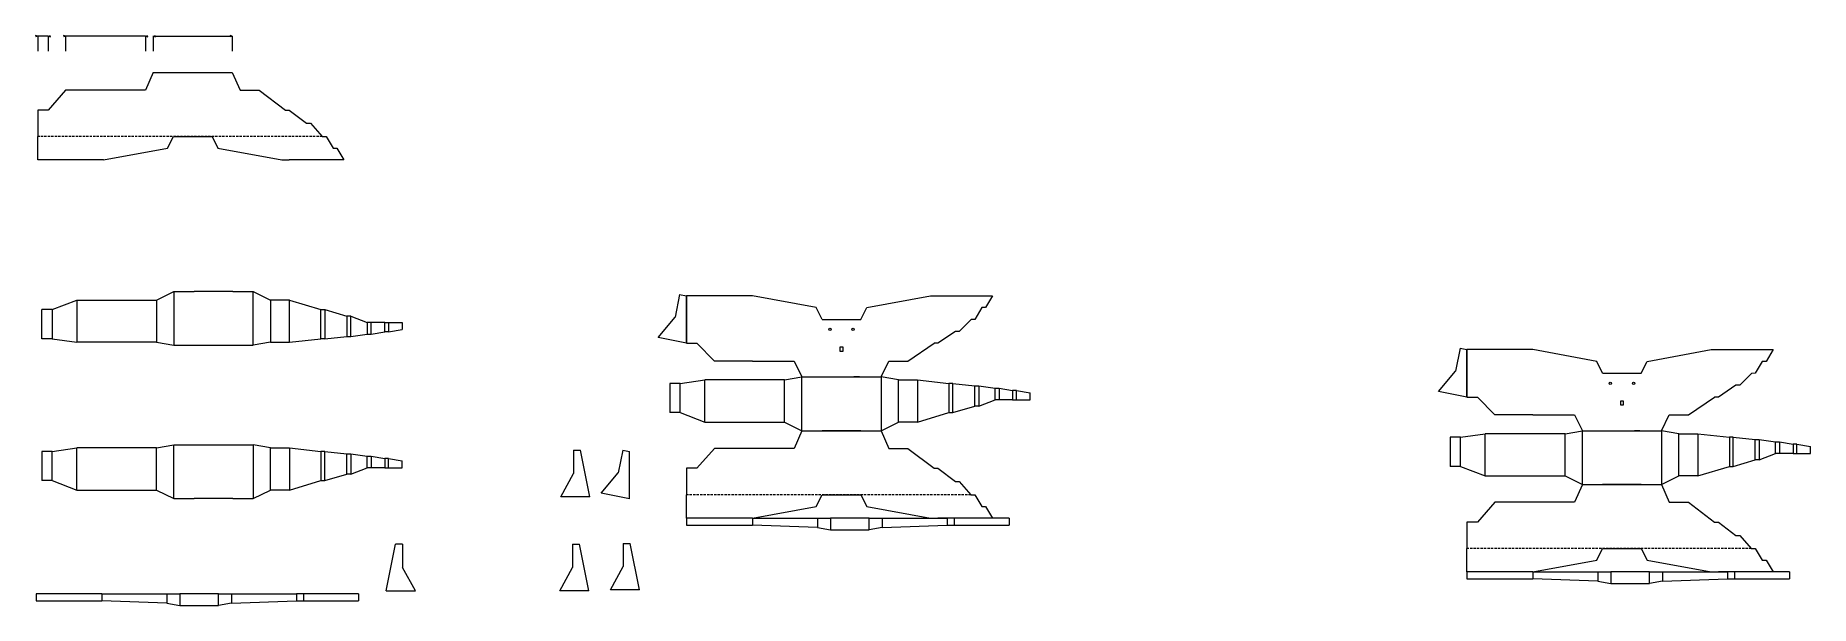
# Model space of a CAD drawing. Units: millimetres at full size, sheet at 1:300. Extents: x -1911260 to 408766, y -45196 to 976532.
# Drawn here: x -1605151 to -1147062, y 466900 to 613851 of the extents above; entities that cross this region are included whole.
import ezdxf

# ---------------------------------------------------------------- set-up
doc = ezdxf.new("R2010")
doc.units = ezdxf.units.MM
doc.header["$LTSCALE"] = 300
doc.linetypes.add('DASHED2', pattern=[3, 2, -1])
doc.layers.add('0-0', color=4, linetype='Continuous', lineweight=5)

msp = doc.modelspace()

# ---------------------------------------------------------------- linework, layer by layer
at = {"layer": '0-0'}
for p, q in [((-1604571.8, 613695.8), (-1605151.4, 613851.1)), ((-1601871.8, 613695.8), (-1601292.3, 613851.1)), ((-1597371.8, 613695.8), (-1597951.4, 613851.1)), ((-1576771.8, 613695.8), (-1576192.3, 613851.1)), ((-1574771.8, 613695.8), (-1574192.3, 613851.1)), ((-1554371.8, 613695.8), (-1554951.4, 613851.1)), ((-1604571.8, 613695.8), (-1605151.4, 613540.5)), ((-1601871.8, 613695.8), (-1604571.8, 613695.8)), ((-1604571.8, 613695.8), (-1604571.8, 609861.3)), ((-1601871.8, 613695.8), (-1601292.3, 613540.5)), ((-1601871.8, 613695.8), (-1601871.8, 609861.3)), ((-1597371.8, 613695.8), (-1597951.4, 613540.5)), ((-1576771.8, 613695.8), (-1597371.8, 613695.8)), ((-1597371.8, 613695.8), (-1597371.8, 609861.3)), ((-1576771.8, 613695.8), (-1576192.3, 613540.5)), ((-1576771.8, 613695.8), (-1576771.8, 609861.3)), ((-1574771.8, 613695.8), (-1554371.8, 613695.8)), ((-1574771.8, 613695.8), (-1574192.3, 613540.5)), ((-1574771.8, 613695.8), (-1574771.8, 609861.3)), ((-1554371.8, 613695.8), (-1554951.4, 613540.5)), ((-1554371.8, 613695.8), (-1554371.8, 609861.3)), ((-1587571.8, 581794), (-1597371.8, 581791)), ((-1600847.8, 543173.5), (-1594484.8, 545648.5)), ((-1594484.8, 545648.5), (-1573884.8, 545648.5)), ((-1594484.8, 545648.5), (-1594484.8, 534773.5)), ((-1573884.8, 545648.5), (-1569412.8, 547848.5)), ((-1573884.8, 545648.5), (-1573884.8, 534773.5)), ((-1569412.8, 547848.5), (-1569412.8, 533973.5)), ((-1569412.8, 547848.5), (-1564212.8, 547848.5)), ((-1554212.8, 547848.5), (-1564212.8, 547848.5)), ((-1554212.8, 547848.5), (-1549012.8, 547848.5)), ((-1549012.8, 533973.5), (-1549012.8, 547848.5)), ((-1549012.8, 547848.5), (-1544540.8, 545648.5)), ((-1539590.8, 545648.5), (-1531478.8, 543173.5)), ((-1438906.6, 547107.8), (-1440082.2, 541224.1)), ((-1438906.6, 547107.8), (-1437141.5, 546755)), ((-1437139.3, 534517.4), (-1437141.5, 546755)), ((-1600847.8, 543173.5), (-1603547.8, 543173.5)), ((-1531478.8, 535673.5), (-1531478.8, 543173.5)), ((-1531478.8, 543173.5), (-1530478.8, 543173.5)), ((-1523778.8, 541523.5), (-1519536.8, 539873.5)), ((-1444494, 535987), (-1440082.2, 541224.1)), ((-1402141.5, 540635), (-1392141.5, 540635)), ((-1530478.8, 535673.5), (-1524778.8, 536273.5)), ((-1523778.8, 536273.5), (-1519536.8, 536873.5)), ((-1515038.8, 539873.5), (-1518536.8, 539873.5)), ((-1518536.8, 536873.5), (-1515038.8, 537473.5)), ((-1514038.8, 537473.5), (-1510540.8, 538073.5)), ((-1437139.3, 534517.4), (-1444494, 535987)), ((-1573884.8, 534773.5), (-1594484.8, 534773.5)), ((-1573884.8, 534773.5), (-1569412.8, 533973.5)), ((-1569412.8, 533973.5), (-1564212.8, 533973.5)), ((-1564212.8, 533973.5), (-1549012.8, 533973.5)), ((-1544540.8, 534773.5), (-1549012.8, 533973.5)), ((-1539590.8, 534773.5), (-1531478.8, 535673.5)), ((-1397541.5, 533495), (-1397541.5, 532475)), ((-1396741.5, 533495), (-1397541.5, 533495)), ((-1397541.5, 532475), (-1396741.5, 532475)), ((-1396741.5, 532475), (-1396741.5, 533495)), ((-1379991.5, 529925), (-1373241.5, 534515)), ((-1237499.2, 533230.9), (-1238674.9, 527347.2)), ((-1237499.2, 533230.9), (-1235734.1, 532878.2)), ((-1235732, 520640.6), (-1235734.1, 532878.2)), ((-1420141.5, 529925), (-1429941.5, 529925)), ((-1243086.6, 522110.2), (-1238674.9, 527347.2)), ((-1411813.5, 525045), (-1432413.5, 525045)), ((-1432413.5, 514170), (-1432413.5, 525045)), ((-1411813.5, 525045), (-1407341.5, 525845)), ((-1411813.5, 514170), (-1411813.5, 525045)), ((-1407341.5, 511970), (-1407341.5, 525845)), ((-1407341.5, 525845), (-1402141.5, 525845)), ((-1402141.5, 525845), (-1386941.5, 525845)), ((-1392518.7, 525845), (-1393916, 525845)), ((-1386941.5, 525845), (-1386941.5, 511970)), ((-1382469.5, 525045), (-1386941.5, 525845)), ((-1377519.5, 525045), (-1369407.5, 524145)), ((-1369407.5, 524145), (-1369407.5, 516645)), ((-1368407.5, 524145), (-1362707.5, 523545)), ((-1361707.5, 523545), (-1357465.5, 522945)), ((-1356465.5, 522945), (-1352967.5, 522345)), ((-1351967.5, 522345), (-1348469.5, 521745)), ((-1200734.1, 526758.2), (-1190734.1, 526758.2)), ((-1361707.5, 518295), (-1357465.5, 519945)), ((-1352967.5, 519945), (-1356465.5, 519945)), ((-1235732, 520640.6), (-1243086.6, 522110.2)), ((-1196134.1, 519618.2), (-1196134.1, 518598.2)), ((-1195334.1, 519618.2), (-1196134.1, 519618.2)), ((-1196134.1, 518598.2), (-1195334.1, 518598.2)), ((-1195334.1, 518598.2), (-1195334.1, 519618.2)), ((-1178584.1, 516048.2), (-1171834.1, 520638.2)), ((-1438776.5, 516645), (-1441476.5, 516645)), ((-1438776.5, 516645), (-1432413.5, 514170)), ((-1432413.5, 514170), (-1411813.5, 514170)), ((-1411813.5, 514170), (-1407341.5, 511970)), ((-1386941.5, 511970), (-1382469.5, 514170)), ((-1377519.5, 514170), (-1369407.5, 516645)), ((-1369407.5, 516645), (-1368407.5, 516645)), ((-1218734.1, 516048.2), (-1228534.1, 516048.2)), ((-1407341.5, 511970), (-1402141.5, 511970)), ((-1392141.5, 511970), (-1402141.5, 511970)), ((-1392141.5, 511970), (-1386941.5, 511970)), ((-1210406.1, 511168.2), (-1231006.1, 511168.2)), ((-1231006.1, 500293.2), (-1231006.1, 511168.2)), ((-1210406.1, 511168.2), (-1205934.1, 511968.2)), ((-1210406.1, 500293.2), (-1210406.1, 511168.2)), ((-1205934.1, 498093.2), (-1205934.1, 511968.2)), ((-1205934.1, 511968.2), (-1200734.1, 511968.2)), ((-1200734.1, 511968.2), (-1185534.1, 511968.2)), ((-1191111.3, 511968.2), (-1192508.6, 511968.2)), ((-1185534.1, 511968.2), (-1185534.1, 498093.2)), ((-1181062.1, 511168.2), (-1185534.1, 511968.2)), ((-1176112.1, 511168.2), (-1168000.1, 510268.2)), ((-1168000.1, 510268.2), (-1168000.1, 502768.2)), ((-1167000.1, 510268.2), (-1161300.1, 509668.2)), ((-1160300.1, 509668.2), (-1156058.1, 509068.2)), ((-1155058.1, 509068.2), (-1151560.1, 508468.2)), ((-1573884.8, 507514.6), (-1594484.8, 507514.6)), ((-1594484.8, 496639.6), (-1594484.8, 507514.6)), ((-1573884.8, 507514.6), (-1569412.8, 508314.6)), ((-1573884.8, 496639.6), (-1573884.8, 507514.6)), ((-1569412.8, 494439.6), (-1569412.8, 508314.6)), ((-1569412.8, 508314.6), (-1564212.8, 508314.6)), ((-1564212.8, 508314.6), (-1549012.8, 508314.6)), ((-1549012.8, 508314.6), (-1549012.8, 494439.6)), ((-1544540.8, 507514.6), (-1549012.8, 508314.6)), ((-1539590.8, 507514.6), (-1531478.8, 506614.6)), ((-1531478.8, 506614.6), (-1531478.8, 499114.6)), ((-1530478.8, 506614.6), (-1524778.8, 506014.6)), ((-1523778.8, 506014.6), (-1519536.8, 505414.6)), ((-1518536.8, 505414.6), (-1515038.8, 504814.6)), ((-1514038.8, 504814.6), (-1510540.8, 504214.6)), ((-1466313.9, 506901.9), (-1464513.9, 506901.9)), ((-1466313.9, 506901.9), (-1466313.9, 500901.9)), ((-1462113.9, 494901.9), (-1464513.9, 506901.9)), ((-1453604.8, 506951.4), (-1454780.4, 501067.7)), ((-1453604.8, 506951.4), (-1451839.7, 506598.7)), ((-1451837.5, 494361), (-1451839.7, 506598.7)), ((-1160300.1, 504418.2), (-1156058.1, 506068.2)), ((-1151560.1, 506068.2), (-1155058.1, 506068.2)), ((-1150560.1, 508468.2), (-1147062.1, 507868.2)), ((-1523778.8, 500764.6), (-1519536.8, 502414.6)), ((-1515038.8, 502414.6), (-1518536.8, 502414.6)), ((-1469613.9, 494901.9), (-1466313.9, 500901.9)), ((-1459192.1, 495830.6), (-1454780.4, 501067.7)), ((-1237369.1, 502768.2), (-1240069.1, 502768.2)), ((-1237369.1, 502768.2), (-1231006.1, 500293.2)), ((-1231006.1, 500293.2), (-1210406.1, 500293.2)), ((-1210406.1, 500293.2), (-1205934.1, 498093.2)), ((-1185534.1, 498093.2), (-1181062.1, 500293.2)), ((-1176112.1, 500293.2), (-1168000.1, 502768.2)), ((-1168000.1, 502768.2), (-1167000.1, 502768.2)), ((-1600847.8, 499114.6), (-1603547.8, 499114.6)), ((-1600847.8, 499114.6), (-1594484.8, 496639.6)), ((-1594484.8, 496639.6), (-1573884.8, 496639.6)), ((-1573884.8, 496639.6), (-1569412.8, 494439.6)), ((-1549012.8, 494439.6), (-1544540.8, 496639.6)), ((-1539590.8, 496639.6), (-1531478.8, 499114.6)), ((-1531478.8, 499114.6), (-1530478.8, 499114.6)), ((-1462113.9, 494901.9), (-1469613.9, 494901.9)), ((-1451837.5, 494361), (-1459192.1, 495830.6)), ((-1205934.1, 498093.2), (-1200734.1, 498093.2)), ((-1190734.1, 498093.2), (-1200734.1, 498093.2)), ((-1190734.1, 498093.2), (-1185534.1, 498093.2)), ((-1569412.8, 494439.6), (-1564212.8, 494439.6)), ((-1554212.8, 494439.6), (-1564212.8, 494439.6)), ((-1554212.8, 494439.6), (-1549012.8, 494439.6)), ((-1420141.5, 489425.5), (-1437141.5, 489425.5)), ((-1420141.5, 489425.5), (-1429941.5, 489422.5)), ((-1420141.5, 489425.5), (-1420141.5, 487625.5)), ((-1420141.5, 489425.5), (-1400017.5, 489425.5)), ((-1403371.5, 487025.5), (-1420141.5, 487625.5)), ((-1403371.5, 489425.5), (-1403371.5, 487025.5)), ((-1403371.5, 487025.5), (-1400017.5, 486425.5)), ((-1390017.5, 489425.5), (-1369893.5, 489425.5)), ((-1369893.5, 489425.5), (-1369893.5, 487625.5)), ((-1353893.5, 489425.5), (-1369893.5, 489425.5)), ((-1367993.5, 487625.5), (-1367993.5, 489425.5)), ((-1353893.5, 489425.5), (-1353893.5, 487625.5)), ((-1514619.8, 470672.8), (-1512219.8, 482672.8)), ((-1510419.8, 482672.8), (-1512219.8, 482672.8)), ((-1510419.8, 482672.8), (-1510419.8, 476672.8)), ((-1466574.6, 482672.8), (-1464774.6, 482672.8)), ((-1466574.6, 482672.8), (-1466574.6, 476672.8)), ((-1462374.6, 470672.8), (-1464774.6, 482672.8)), ((-1453488.9, 482905.6), (-1451688.9, 482905.6)), ((-1453488.9, 482905.6), (-1453488.9, 476905.6)), ((-1449288.9, 470905.6), (-1451688.9, 482905.6)), ((-1469874.6, 470672.8), (-1466574.6, 476672.8)), ((-1456788.9, 470905.6), (-1453488.9, 476905.6)), ((-1218734.1, 475548.7), (-1235734.1, 475548.7)), ((-1218734.1, 475548.7), (-1228534.1, 475545.7)), ((-1218734.1, 475548.7), (-1218734.1, 473748.7)), ((-1218734.1, 475548.7), (-1198610.1, 475548.7)), ((-1201964.1, 473148.7), (-1218734.1, 473748.7)), ((-1201964.1, 475548.7), (-1201964.1, 473148.7)), ((-1201964.1, 473148.7), (-1198610.1, 472548.7)), ((-1188610.1, 475548.7), (-1168486.1, 475548.7)), ((-1168486.1, 475548.7), (-1168486.1, 473748.7)), ((-1152486.1, 475548.7), (-1168486.1, 475548.7)), ((-1166586.1, 473748.7), (-1166586.1, 475548.7)), ((-1152486.1, 475548.7), (-1152486.1, 473748.7)), ((-1588018, 469899.8), (-1605018, 469899.8)), ((-1588018, 469899.8), (-1588018, 468099.8)), ((-1588018, 469899.8), (-1567894, 469899.8)), ((-1571248, 467499.8), (-1588018, 468099.8)), ((-1571248, 469899.8), (-1571248, 467499.8)), ((-1571248, 467499.8), (-1567894, 466899.8)), ((-1557894, 469899.8), (-1537770, 469899.8)), ((-1537770, 469899.8), (-1537770, 468099.8)), ((-1521770, 469899.8), (-1537770, 469899.8)), ((-1535870, 468099.8), (-1535870, 469899.8)), ((-1521770, 469899.8), (-1521770, 468099.8)), ((-1462374.6, 470672.8), (-1469874.6, 470672.8)), ((-1449288.9, 470905.6), (-1456788.9, 470905.6))]:
    msp.add_line(p, q, dxfattribs=at)
at = {"layer": '0-0', "color": 7, "linetype": 'DASHED2'}
for p, q in [((-1531171.8, 587794), (-1604571.8, 587794)), ((-1363741.5, 495425.5), (-1437141.5, 495425.5)), ((-1162334.1, 481548.7), (-1235734.1, 481548.7))]:
    msp.add_line(p, q, dxfattribs=at)
at = {"layer": '0-0'}
for points in [[(-1574771.8, 604338.5), (-1576771.8, 599774.5), (-1597371.8, 599774.5)], [(-1574771.8, 604338.5), (-1554371.8, 604338.5), (-1552371.8, 599774.5), (-1547421.8, 599774.5), (-1540671.8, 594640), (-1539671.8, 594640), (-1535171.8, 591217), (-1534171.8, 591217), (-1531171.8, 587794), (-1530171.8, 587794), (-1528371.8, 584794), (-1527371.8, 584794), (-1525571.8, 581794), (-1539671.8, 581794)], [(-1597371.8, 599657.2), (-1597371.8, 599774.5), (-1601871.8, 594640), (-1604571.8, 594640), (-1604571.8, 587794)], [(-1597371.8, 581794), (-1604571.8, 581794), (-1604571.8, 587794)], [(-1587571.8, 581794), (-1571071.8, 584794), (-1569571.8, 587794)], [(-1569571.8, 587794), (-1559571.8, 587794), (-1558071.8, 584794), (-1541571.8, 581794), (-1539671.8, 581794)], [(-1420141.5, 546755), (-1437141.5, 546755), (-1437141.5, 534515), (-1434441.5, 534515), (-1429941.5, 529925)], [(-1402141.5, 540635), (-1403641.5, 543695), (-1420141.5, 546755)], [(-1392141.5, 540635), (-1390641.5, 543695), (-1374141.5, 546755), (-1372241.5, 546755)], [(-1372241.5, 546755), (-1358141.5, 546755), (-1359941.5, 543695), (-1360941.5, 543695), (-1362741.5, 540635), (-1363712.3, 540629.4), (-1366741.5, 537575), (-1367741.5, 537575), (-1372241.5, 534515), (-1373241.5, 534515)], [(-1600847.8, 535673.5), (-1603547.8, 535673.5), (-1603547.8, 543173.5)], [(-1600847.8, 543173.5), (-1600847.8, 535673.5), (-1594484.8, 534773.5)], [(-1530478.8, 543173.5), (-1530478.8, 535673.5), (-1531478.8, 535673.5)], [(-1530478.8, 543173.5), (-1524778.8, 541523.5), (-1524778.8, 536273.5), (-1523778.8, 536273.5), (-1523778.8, 541523.5), (-1524778.8, 541523.5)], [(-1514038.8, 539873.5), (-1510540.8, 539873.5), (-1510540.8, 538073.5)], [(-1218734.1, 532878.2), (-1235734.1, 532878.2), (-1235734.1, 520638.2), (-1233034.1, 520638.2), (-1228534.1, 516048.2)], [(-1200734.1, 526758.2), (-1202234.1, 529818.2), (-1218734.1, 532878.2)], [(-1190734.1, 526758.2), (-1189234.1, 529818.2), (-1172734.1, 532878.2), (-1170834.1, 532878.2)], [(-1170834.1, 532878.2), (-1156734.1, 532878.2), (-1158534.1, 529818.2), (-1159534.1, 529818.2), (-1161334.1, 526758.2), (-1162304.9, 526752.6), (-1165334.1, 523698.2), (-1166334.1, 523698.2), (-1170834.1, 520638.2), (-1171834.1, 520638.2)], [(-1420141.5, 529925), (-1409341.5, 529925), (-1407341.5, 525845), (-1386941.5, 525845), (-1384941.5, 529925), (-1379991.5, 529925)], [(-1438776.5, 524145), (-1441476.5, 524145), (-1441476.5, 516645)], [(-1438776.5, 516645), (-1438776.5, 524145), (-1432413.5, 525045)], [(-1368407.5, 516645), (-1368407.5, 524145), (-1369407.5, 524145)], [(-1368407.5, 516645), (-1362707.5, 518295), (-1362707.5, 523545), (-1361707.5, 523545), (-1361707.5, 518295), (-1362707.5, 518295)], [(-1351967.5, 519945), (-1348469.5, 519945), (-1348469.5, 521745)], [(-1218734.1, 516048.2), (-1207934.1, 516048.2), (-1205934.1, 511968.2), (-1185534.1, 511968.2), (-1183534.1, 516048.2), (-1178584.1, 516048.2)], [(-1407341.5, 511970), (-1409341.5, 507406), (-1429941.5, 507406)], [(-1407341.5, 511970), (-1386941.5, 511970), (-1384941.5, 507406), (-1379991.5, 507406), (-1373241.5, 502271.5), (-1372241.5, 502271.5), (-1367741.5, 498848.5), (-1366741.5, 498848.5), (-1363741.5, 495425.5), (-1362741.5, 495425.5), (-1360941.5, 492425.5), (-1359941.5, 492425.5), (-1358141.5, 489425.5), (-1372241.5, 489425.5)], [(-1237369.1, 510268.2), (-1240069.1, 510268.2), (-1240069.1, 502768.2)], [(-1237369.1, 502768.2), (-1237369.1, 510268.2), (-1231006.1, 511168.2)], [(-1167000.1, 502768.2), (-1167000.1, 510268.2), (-1168000.1, 510268.2)], [(-1167000.1, 502768.2), (-1161300.1, 504418.2), (-1161300.1, 509668.2), (-1160300.1, 509668.2), (-1160300.1, 504418.2), (-1161300.1, 504418.2)], [(-1600847.8, 506614.6), (-1603547.8, 506614.6), (-1603547.8, 499114.6)], [(-1600847.8, 499114.6), (-1600847.8, 506614.6), (-1594484.8, 507514.6)], [(-1530478.8, 499114.6), (-1530478.8, 506614.6), (-1531478.8, 506614.6)], [(-1530478.8, 499114.6), (-1524778.8, 500764.6), (-1524778.8, 506014.6), (-1523778.8, 506014.6), (-1523778.8, 500764.6), (-1524778.8, 500764.6)], [(-1514038.8, 502414.6), (-1510540.8, 502414.6), (-1510540.8, 504214.6)], [(-1429941.5, 507288.8), (-1429941.5, 507406), (-1434441.5, 502271.5), (-1437141.5, 502271.5), (-1437141.5, 495425.5)], [(-1150560.1, 506068.2), (-1147062.1, 506068.2), (-1147062.1, 507868.2)], [(-1429941.5, 489425.5), (-1437141.5, 489425.5), (-1437141.5, 495425.5)], [(-1420141.5, 489425.5), (-1403641.5, 492425.5), (-1402141.5, 495425.5)], [(-1402141.5, 495425.5), (-1392141.5, 495425.5), (-1390641.5, 492425.5), (-1374141.5, 489425.5), (-1372241.5, 489425.5)], [(-1205934.1, 498093.2), (-1207934.1, 493529.2), (-1228534.1, 493529.2)], [(-1205934.1, 498093.2), (-1185534.1, 498093.2), (-1183534.1, 493529.2), (-1178584.1, 493529.2), (-1171834.1, 488394.7), (-1170834.1, 488394.7), (-1166334.1, 484971.7), (-1165334.1, 484971.7), (-1162334.1, 481548.7), (-1161334.1, 481548.7), (-1159534.1, 478548.7), (-1158534.1, 478548.7), (-1156734.1, 475548.7), (-1170834.1, 475548.7)], [(-1228534.1, 493411.9), (-1228534.1, 493529.2), (-1233034.1, 488394.7), (-1235734.1, 488394.7), (-1235734.1, 481548.7)], [(-1437141.5, 489425.5), (-1437141.5, 487625.5), (-1420141.5, 487625.5)], [(-1386663.5, 489425.5), (-1386663.5, 487025.5), (-1390017.5, 486425.5)], [(-1386663.5, 487025.5), (-1369893.5, 487625.5), (-1353893.5, 487625.5)], [(-1228534.1, 475548.7), (-1235734.1, 475548.7), (-1235734.1, 481548.7)], [(-1218734.1, 475548.7), (-1202234.1, 478548.7), (-1200734.1, 481548.7)], [(-1200734.1, 481548.7), (-1190734.1, 481548.7), (-1189234.1, 478548.7), (-1172734.1, 475548.7), (-1170834.1, 475548.7)], [(-1514619.8, 470672.8), (-1507119.8, 470672.8), (-1510419.8, 476672.8)], [(-1235734.1, 475548.7), (-1235734.1, 473748.7), (-1218734.1, 473748.7)], [(-1185256.1, 475548.7), (-1185256.1, 473148.7), (-1188610.1, 472548.7)], [(-1185256.1, 473148.7), (-1168486.1, 473748.7), (-1152486.1, 473748.7)], [(-1605018, 469899.8), (-1605018, 468099.8), (-1588018, 468099.8)], [(-1554540, 469899.8), (-1554540, 467499.8), (-1557894, 466899.8)], [(-1554540, 467499.8), (-1537770, 468099.8), (-1521770, 468099.8)]]:
    msp.add_lwpolyline(points, dxfattribs=at)
for points in [[(-1544540.8, 545648.5), (-1544540.8, 534773.5), (-1539590.8, 534773.5), (-1539590.8, 545648.5)], [(-1519536.8, 539873.5), (-1519536.8, 536873.5), (-1518536.8, 536873.5), (-1518536.8, 539873.5)], [(-1515038.8, 539873.5), (-1514038.8, 539873.5), (-1514038.8, 537473.5), (-1515038.8, 537473.5)], [(-1382469.5, 514170), (-1382469.5, 525045), (-1377519.5, 525045), (-1377519.5, 514170)], [(-1357465.5, 519945), (-1357465.5, 522945), (-1356465.5, 522945), (-1356465.5, 519945)], [(-1352967.5, 519945), (-1351967.5, 519945), (-1351967.5, 522345), (-1352967.5, 522345)], [(-1181062.1, 500293.2), (-1181062.1, 511168.2), (-1176112.1, 511168.2), (-1176112.1, 500293.2)], [(-1156058.1, 506068.2), (-1156058.1, 509068.2), (-1155058.1, 509068.2), (-1155058.1, 506068.2)], [(-1544540.8, 496639.6), (-1544540.8, 507514.6), (-1539590.8, 507514.6), (-1539590.8, 496639.6)], [(-1519536.8, 502414.6), (-1519536.8, 505414.6), (-1518536.8, 505414.6), (-1518536.8, 502414.6)], [(-1515038.8, 502414.6), (-1514038.8, 502414.6), (-1514038.8, 504814.6), (-1515038.8, 504814.6)], [(-1151560.1, 506068.2), (-1150560.1, 506068.2), (-1150560.1, 508468.2), (-1151560.1, 508468.2)], [(-1400017.5, 486425.5), (-1390017.5, 486425.5), (-1390017.5, 489425.5), (-1400017.5, 489425.5)], [(-1198610.1, 472548.7), (-1188610.1, 472548.7), (-1188610.1, 475548.7), (-1198610.1, 475548.7)], [(-1567894, 466899.8), (-1557894, 466899.8), (-1557894, 469899.8), (-1567894, 469899.8)]]:
    msp.add_lwpolyline(points, close=True, dxfattribs=at)
for centre in [(-1400141.5, 538085), (-1394141.5, 538085), (-1198734.1, 524208.2), (-1192734.1, 524208.2)]:
    msp.add_circle(centre, 300, dxfattribs=at)

doc.saveas('drawing.dxf')
